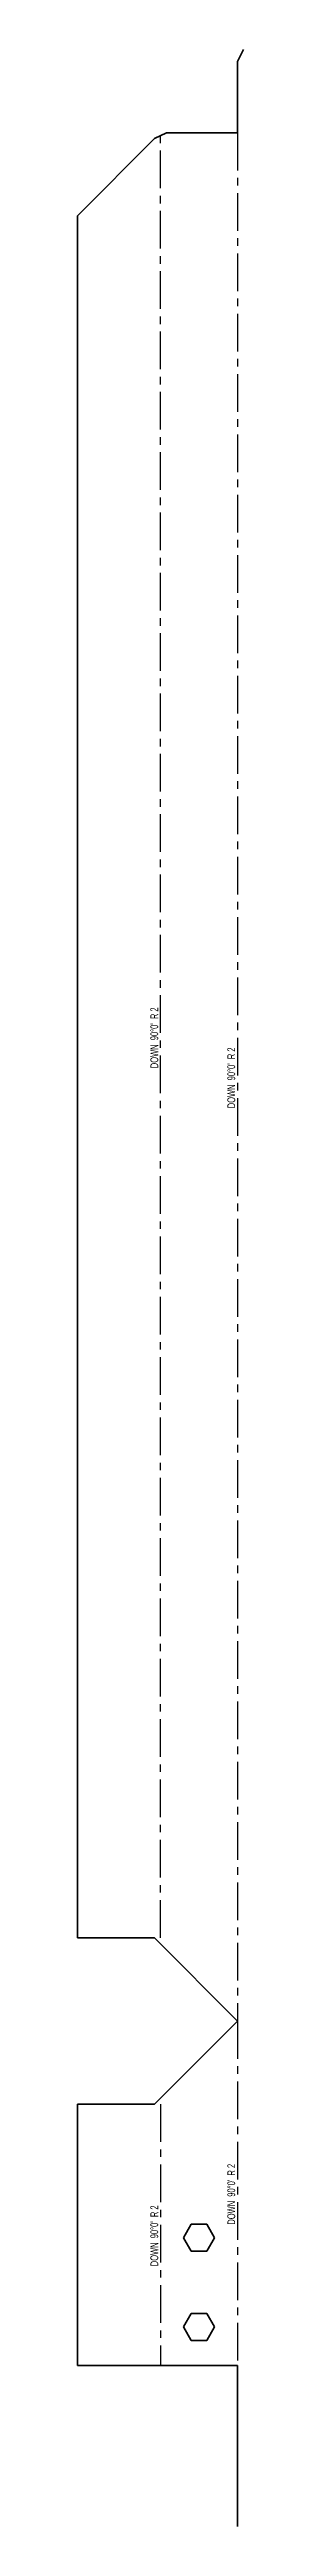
# Model space of a CAD drawing. Header units: millimetres. Extents: x -769 to 1715, y -375 to 486.
# Drawn here: x -769 to -713, y -375 to 460 of the extents above; entities that cross this region are included whole.
import ezdxf

# ---------------------------------------------------------------- set-up
doc = ezdxf.new("R2010")
doc.units = ezdxf.units.MM
doc.linetypes.add('CENTERX2', pattern=[20.32, 12.7, -2.54, 2.54, -2.54])
doc.styles.add('SLDTEXTSTYLE0', font='TXT', dxfattribs={"width": 0.572187})

msp = doc.modelspace()

# ---------------------------------------------------------------- texts
at = {"color": 7, "linetype": 'Continuous', "lineweight": 0, "char_height": 2.6458, "attachment_point": 2, "rotation": 90, "style": 'SLDTEXTSTYLE0'}
for insert in [(-744.12, 126.88), (-718.12, 113.38), (-718.12, -262.62), (-744.12, -276.62)]:
    msp.add_mtext("DOWN  90°0'  R 2", dxfattribs=dict(at, insert=insert))

# ---------------------------------------------------------------- linework, layer by layer
at = {"color": 7, "linetype": 'Continuous', "lineweight": 35}
for p, q in [((-714.69, 455.72), (-712.69, 459.72)), ((-714.69, 455.72), (-714.69, 431.71)), ((-768.71, 403.71), (-742.71, 429.71)), ((-742.71, 429.71), (-738.7, 431.71)), ((-714.69, 431.71), (-738.7, 431.71)), ((-768.71, -176.28), (-768.71, 403.71)), ((-742.7, -176.28), (-768.71, -176.28)), ((-714.69, -204.28), (-742.7, -176.28)), ((-742.7, -232.29), (-714.69, -204.28)), ((-768.71, -320.28), (-768.71, -232.29)), ((-768.71, -232.29), (-742.7, -232.29)), ((-732.96, -277.29), (-730.33, -272.74)), ((-730.33, -272.74), (-725.08, -272.74)), ((-725.08, -272.74), (-722.45, -277.29)), ((-730.33, -281.84), (-732.96, -277.29)), ((-725.08, -281.84), (-730.33, -281.84)), ((-722.45, -277.29), (-725.08, -281.84)), ((-732.96, -307.29), (-730.33, -302.74)), ((-730.33, -311.84), (-732.96, -307.29)), ((-730.33, -302.74), (-725.08, -302.74)), ((-725.08, -302.74), (-722.45, -307.29)), ((-722.45, -307.29), (-725.08, -311.84)), ((-725.08, -311.84), (-730.33, -311.84)), ((-714.69, -320.28), (-768.71, -320.28)), ((-714.69, -320.28), (-714.69, -374.51))]:
    msp.add_line(p, q, dxfattribs=at)
at = {"color": 7, "linetype": 'CENTERX2'}
for p, q in [((-740.7, -176.28), (-740.7, 430.71)), ((-714.7, 431.71), (-714.7, -204.28)), ((-714.7, -204.29), (-714.7, -320.28)), ((-740.7, -232.29), (-740.7, -320.28))]:
    msp.add_line(p, q, dxfattribs=at)

msp.set_redraw_order([(e.dxf.handle, doc.entitydb.next_handle()) for e in msp.query("TEXT MTEXT ATTDEF DIMENSION ARC_DIMENSION")])  # texts and dimensions are drawn at this point

doc.saveas('drawing.dxf')
